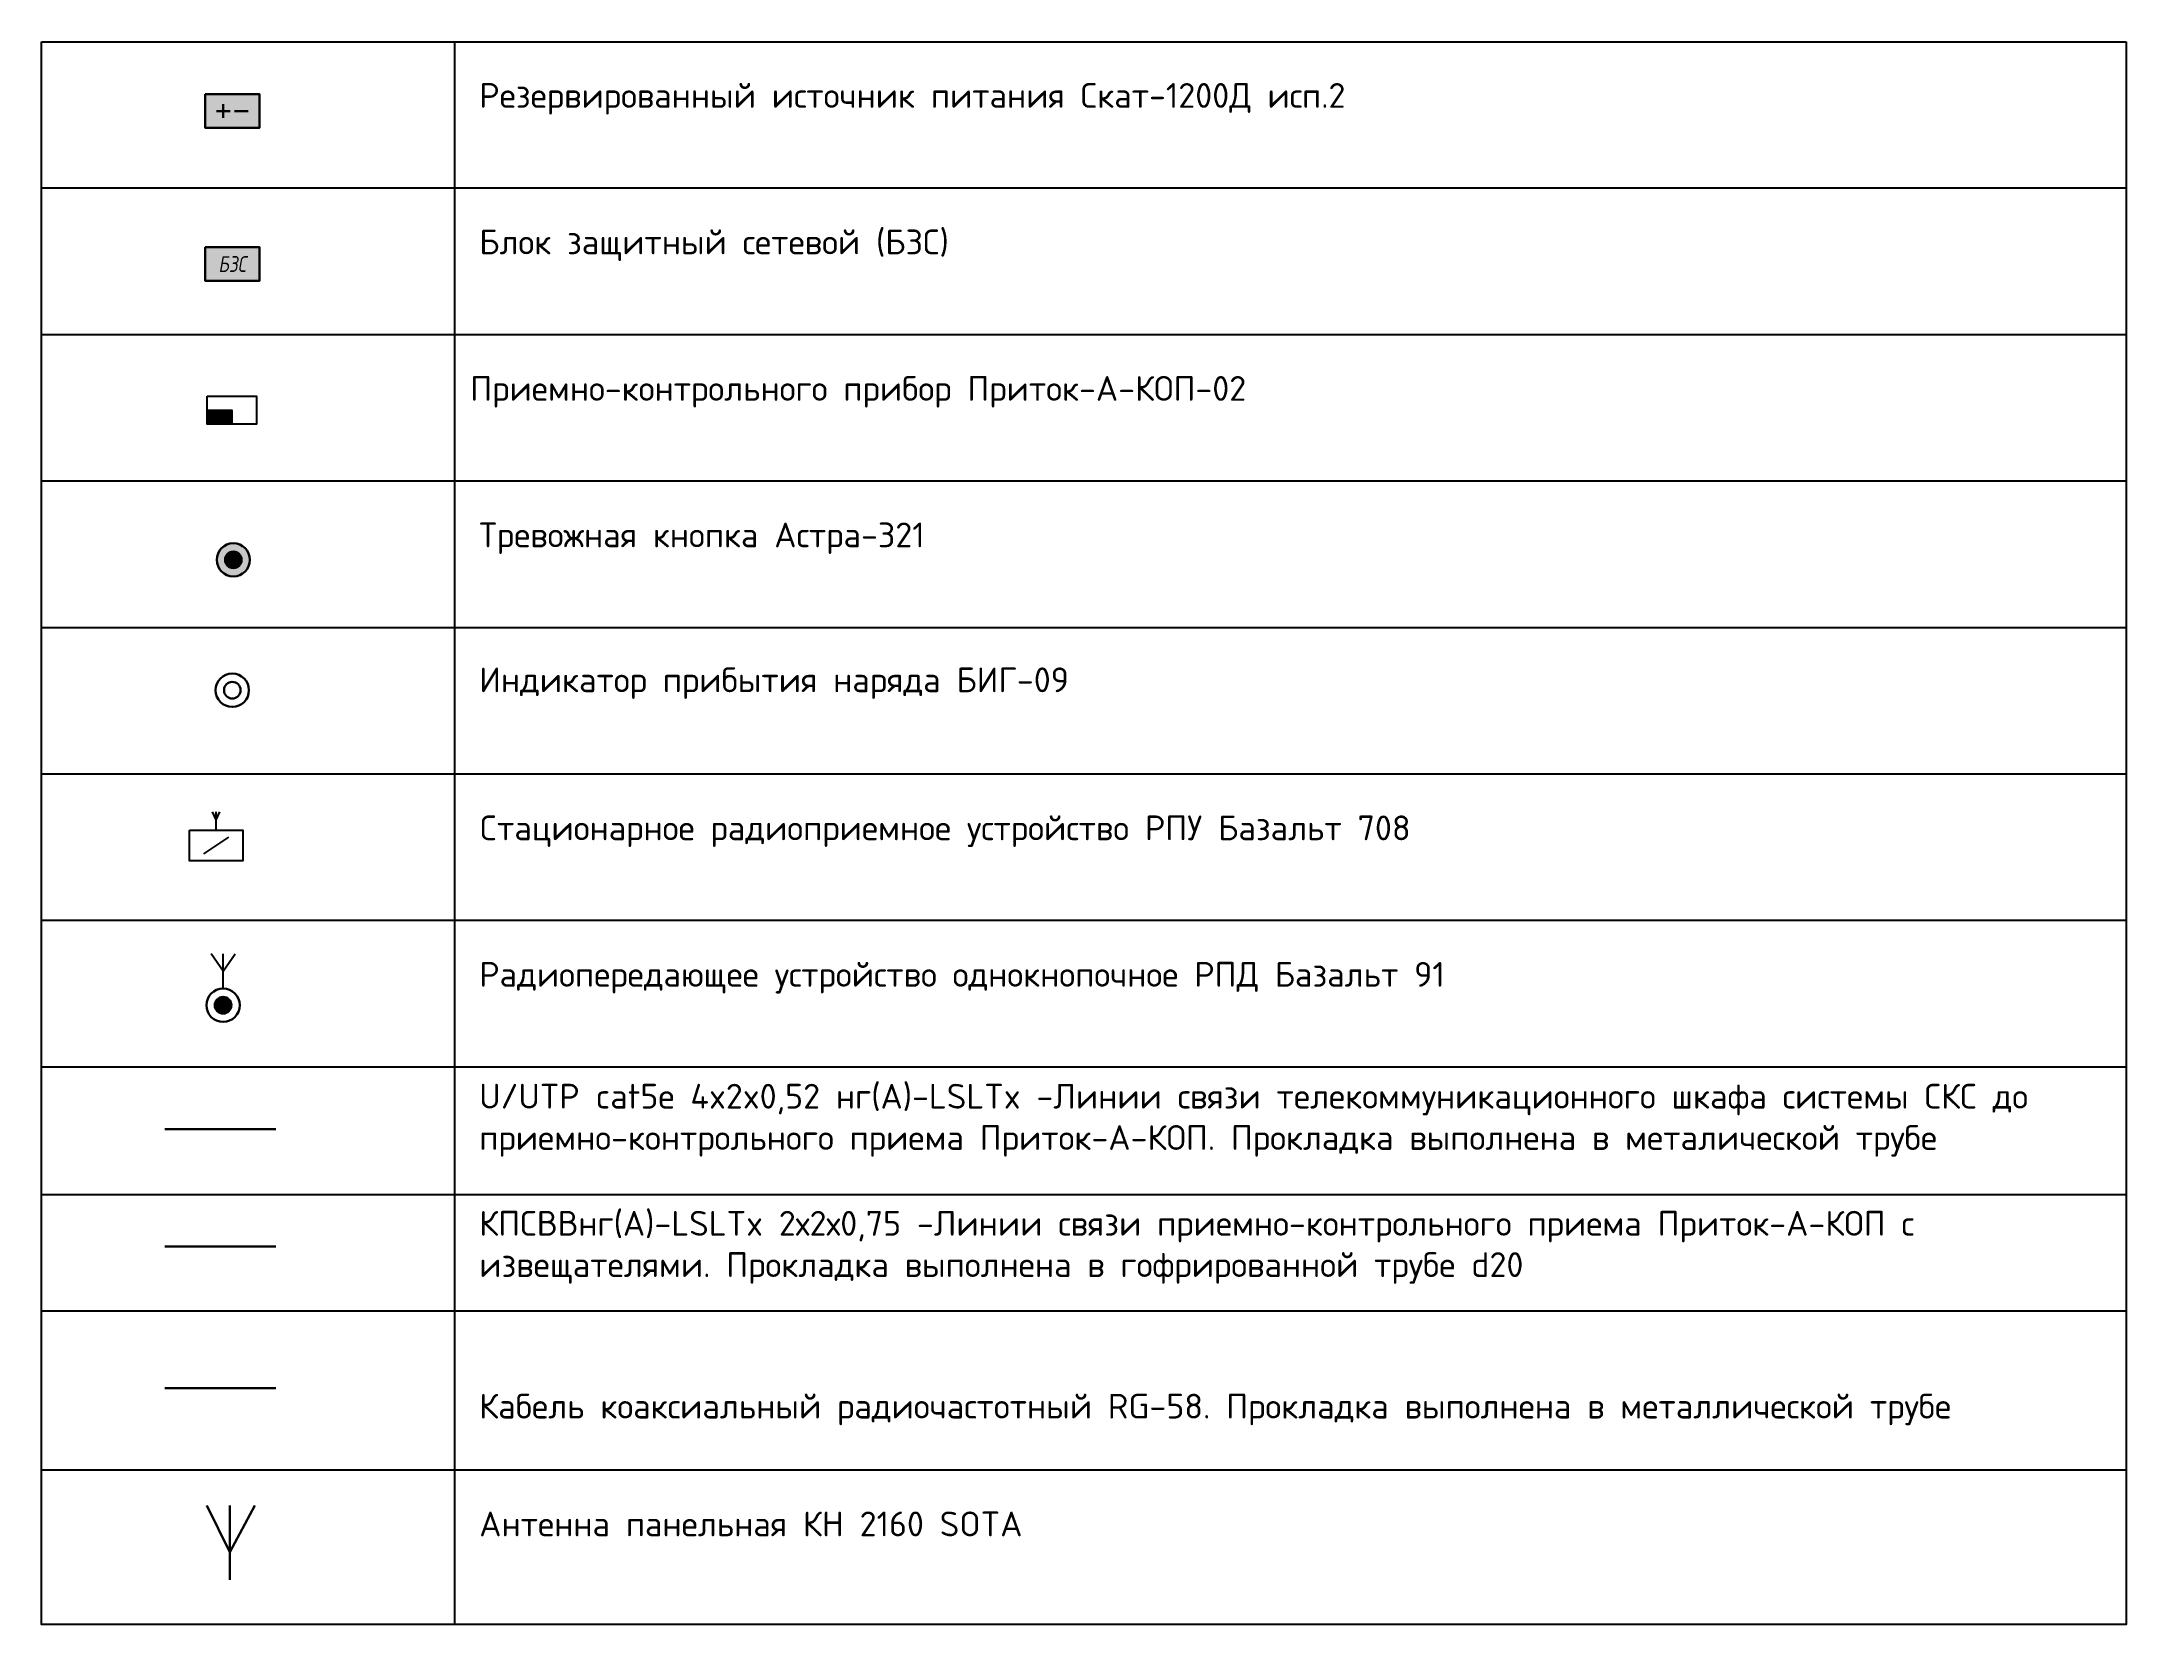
# Model space of a CAD drawing. Header units: millimetres. Extents: x 11019 to 672023, y -45952 to 891139.
# Drawn here: x 67802 to 86302, y 3227 to 17272 of the extents above; entities that cross this region are included whole.
import ezdxf
from ezdxf.enums import TextEntityAlignment as Align

# ---------------------------------------------------------------- set-up
doc = ezdxf.new("R2010")
doc.units = ezdxf.units.MM
for name, color, linetype in [('ODG - кабельные линии - СКУД замки магистраль', 5, 'Continuous'), ('ODG - ПС', 1, 'Continuous'), ('ODG - Текст', 7, 'Continuous')]:
    doc.layers.add(name, color=color, linetype=linetype)
doc.layers.add('ODG - СОТС', color=7, linetype='Continuous', true_color=0xff5800)
doc.styles.add('KOSTY_STYLE', font='isocpeur.ttf')
doc.styles.add('OlympDesign', font='isocpeur.ttf', dxfattribs={"width": 0.8, "oblique": 10, "height": 250})

msp = doc.modelspace()

# ---------------------------------------------------------------- texts
at = {"insert": (71465, 14672), "char_height": 220, "width": 16825.83, "attachment_point": 1, "style": 'KOSTY_STYLE'}
msp.add_mtext('\\P Приемно-контрольного прибор Приток-А-КОП-02', dxfattribs=at)
at = {"layer": 'ODG - Текст', "char_height": 220, "width": 14837.31, "attachment_point": 1, "style": 'KOSTY_STYLE'}
for s, insert in [('\\pxt27;\\P\\pl1,tz;Резервированный источник питания Скат-1200Д исп.2', (71465, 17272)), ('\\P\\pxl1;Блок защитный сетевой (БЗС) ', (71465, 15972)), ('\\P\\pxl1;Тревожная кнопка Астра-321 ', (71465, 13372)), ('\\P\\pxl1;Индикатор прибытия наряда БИГ-09', (71465, 12086)), ('\\P\\pxl1;Cтационарное радиоприемное устройство РПУ Базальт 708', (71465, 10772)), ('\\pxl1;\\PРадиопередающее устройство однокнопочное РПД Базальт 91', (71465, 9472)), ('\\pxl1;U/UTP cat5е 4x2x0,52 нг(А)-LSLTx -Линии связи телекоммуникационного шкафа системы СКС до приемно-контрольного приема Приток-А-КОП. Прокладка выполнена в металической трубе', (71465, 8024)), ('\\pxl1;КПСВВнг(А)-LSLTx 2х2х0,75 -Линии связи приемно-контрольного приема Приток-А-КОП с извещателями. Прокладка выполнена в гофрированной трубе d20', (71465, 6896)), ('\\P\\P\\pxl1;Кабель коаксиальный радиочастотный RG-58. Прокладка выполнена в металлической трубе', (71465, 6007)), ('\\P\\pxl1;Антенна панельная{\\C8;\\c7368301;\\~}КН 2160 SOTA', (71465, 4595))]:
    msp.add_mtext(s, dxfattribs=dict(at, insert=insert))

# ---------------------------------------------------------------- blocks, each defined once
blk = doc.blocks.new('*U22')
at = {"layer": 'ODG - ПС', "lineweight": 30}
h = blk.add_hatch(color=7, dxfattribs=at)
h.dxf.hatch_style = 1
h.set_gradient(color1=(255, 255, 255), one_color=1, tint=1)
h.paths.add_polyline_path([(-240, -150), (240, -150), (240, 150), (-240, 150)])
for p, q in [((-140, 0), (-20, 0)), ((-80, 60), (-80, -60)), ((20, 0), (140, 0))]:
    blk.add_line(p, q, dxfattribs=at)
blk.add_lwpolyline([(-240, 150), (240, 150), (240, -150), (-240, -150)], close=True, dxfattribs=at)
blk = doc.blocks.new('*U21')
at = {"layer": 'ODG - ПС', "lineweight": 30}
h = blk.add_hatch(color=7, dxfattribs=at)
h.dxf.hatch_style = 1
h.set_gradient(color1=(255, 255, 255), one_color=1, tint=1)
h.paths.add_polyline_path([(-240, -150), (240, -150), (240, 150), (-240, 150)])
blk.add_lwpolyline([(-240, 150), (240, 150), (240, -150), (-240, -150)], close=True, dxfattribs=at)
at = {"color": 3, "ltscale": 20, "insert": (0, 0), "char_height": 140.6, "attachment_point": 5, "style": 'OlympDesign'}
blk.add_mtext_dynamic_manual_height_columns('{\\C1;БЗС}', width=140.62, gutter_width=12.5, heights=[0], dxfattribs=at)
blk = doc.blocks.new('A$C4BEF081A')
at = {"color": 3}
for points in [[(-17, -35), (-50, 35)], [(-17, -128), (-17, 35)], [(-17, -35), (17, 35)], [(94, -190), (-128, -338)]]:
    blk.add_lwpolyline(points, dxfattribs=at)
blk.add_lwpolyline([(-254, -128), (220, -128), (220, -400), (-254, -400)], close=True, dxfattribs=at)
blk = doc.blocks.new('A$Cfe3f4523')
h = blk.add_hatch(color=255)
h.dxf.hatch_style = 1
edge = h.paths.add_edge_path()
edge.add_arc((50, 54), 73.8, 0, 360)
for points in [[(50, 356), (-57, 510)], [(50, 202), (50, 510)], [(50, 356), (157, 510)]]:
    blk.add_lwpolyline(points)
at = {"layer": 'ODG - СОТС', "color": 7, "lineweight": 30}
for radius in [148, 73.8]:
    blk.add_circle((50, 54), radius, dxfattribs=at)
blk = doc.blocks.new('*U39')
at = {"layer": 'ODG - ПС'}
h = blk.add_hatch(color=20, dxfattribs=at)
h.dxf.hatch_style = 1
h.set_gradient(color1=(255, 88, 0), color2=(255, 96, 10), one_color=1, tint=0.52, name='CYLINDER')
h.paths.add_polyline_path([(75, 0, 1), (-75, 0, 1)])
at = {"layer": 'ODG - СОТС', "lineweight": 30}
h = blk.add_hatch(color=7, dxfattribs=at)
h.dxf.hatch_style = 1
h.set_gradient(color1=(255, 255, 255), one_color=1, tint=1, name='INVCYLINDER')
h.paths.add_polyline_path([(-150, 0, 1), (150, 0, 1)])
h.paths.add_polyline_path([(75, 0, -1), (-75, 0, -1)], flags=16)
for radius in [150, 75]:
    blk.add_circle((0, 0), radius, dxfattribs=at)
at = {"layer": 'ODG - Текст', "style": 'OlympDesign', "oblique": 15, "width": 0.8}
blk.add_attdef('НОМЕР', text='', height=250, dxfattribs=at).set_placement((0, 325), align=Align.MIDDLE_CENTER)

# ---------------------------------------------------------------- hatches: boundary and pattern name
h = msp.add_hatch(color=3)
h.dxf.hatch_style = 1
h.paths.add_polyline_path([(69271, 14001), (69490, 14001), (69490, 13878), (69271, 13878)])

# ---------------------------------------------------------------- linework, layer by layer
at = {"color": 3}
for points in [[(69271, 14125), (69709, 14125), (69709, 13878), (69271, 13878)], [(69271, 14001), (69490, 14001), (69490, 13878), (69271, 13878)]]:
    msp.add_lwpolyline(points, close=True, dxfattribs=at)
at = {"lineweight": 30}
for points in [[(69269, 4282), (69472, 3869), (69693, 4282)], [(69472, 4282), (69472, 3621)]]:
    msp.add_lwpolyline(points, dxfattribs=at)
at = {"layer": 'ODG - кабельные линии - СКУД замки магистраль', "color": 5, "lineweight": 30}
msp.add_line((68896, 7622), (69879, 7622), dxfattribs=at)
at = {"layer": 'ODG - кабельные линии - СКУД замки магистраль', "color": 3, "lineweight": 30}
msp.add_line((68896, 6580), (69879, 6580), dxfattribs=at)
at = {"layer": 'ODG - кабельные линии - СКУД замки магистраль', "color": 4, "lineweight": 30}
msp.add_line((68896, 5324), (69879, 5324), dxfattribs=at)
at = {"layer": 'ODG - СОТС', "color": 3, "lineweight": 30}
for radius in [148, 73.8]:
    msp.add_circle((69494, 11517), radius, dxfattribs=at)
at = {"layer": 'ODG - Текст'}
for points in [[(86302, 17272), (86302, 3227), (67802, 3227), (67802, 17272)], [(67802, 17272), (86302, 17272)], [(71465, 17272), (71465, 3227)], [(86302, 15972), (67802, 15972)], [(86302, 14672), (67802, 14672)], [(86302, 13372), (67802, 13372)], [(86302, 12072), (67802, 12072)], [(86302, 10772), (67802, 10772)], [(86302, 9472), (67802, 9472)], [(86302, 8172), (67802, 8172)], [(86302, 7039), (67802, 7039)], [(86302, 6007), (67802, 6007)], [(86302, 4595), (67802, 4595)]]:
    msp.add_lwpolyline(points, dxfattribs=at)

# ---------------------------------------------------------------- block references
at = {"color": 5, "lineweight": 30, "xscale": 0.9842519685039369, "yscale": 0.9842519685039369, "zscale": 0.9842519685039369, "rotation": 180}
msp.add_blockref('*U39', (69503, 12674), dxfattribs=at)
at = {"color": 3}
msp.add_blockref('A$C4BEF081A', (69367, 10403), dxfattribs=at)
msp.add_blockref('A$Cfe3f4523', (69362, 8667))
at = {"layer": 'ODG - ПС'}
for name, p in [('*U22', (69494, 16657)), ('*U21', (69494, 15299))]:
    msp.add_blockref(name, p, dxfattribs=at)

msp.set_redraw_order([(e.dxf.handle, doc.entitydb.next_handle()) for e in msp.query("TEXT MTEXT ATTDEF DIMENSION ARC_DIMENSION")])  # texts and dimensions are drawn at this point

doc.saveas('drawing.dxf')
